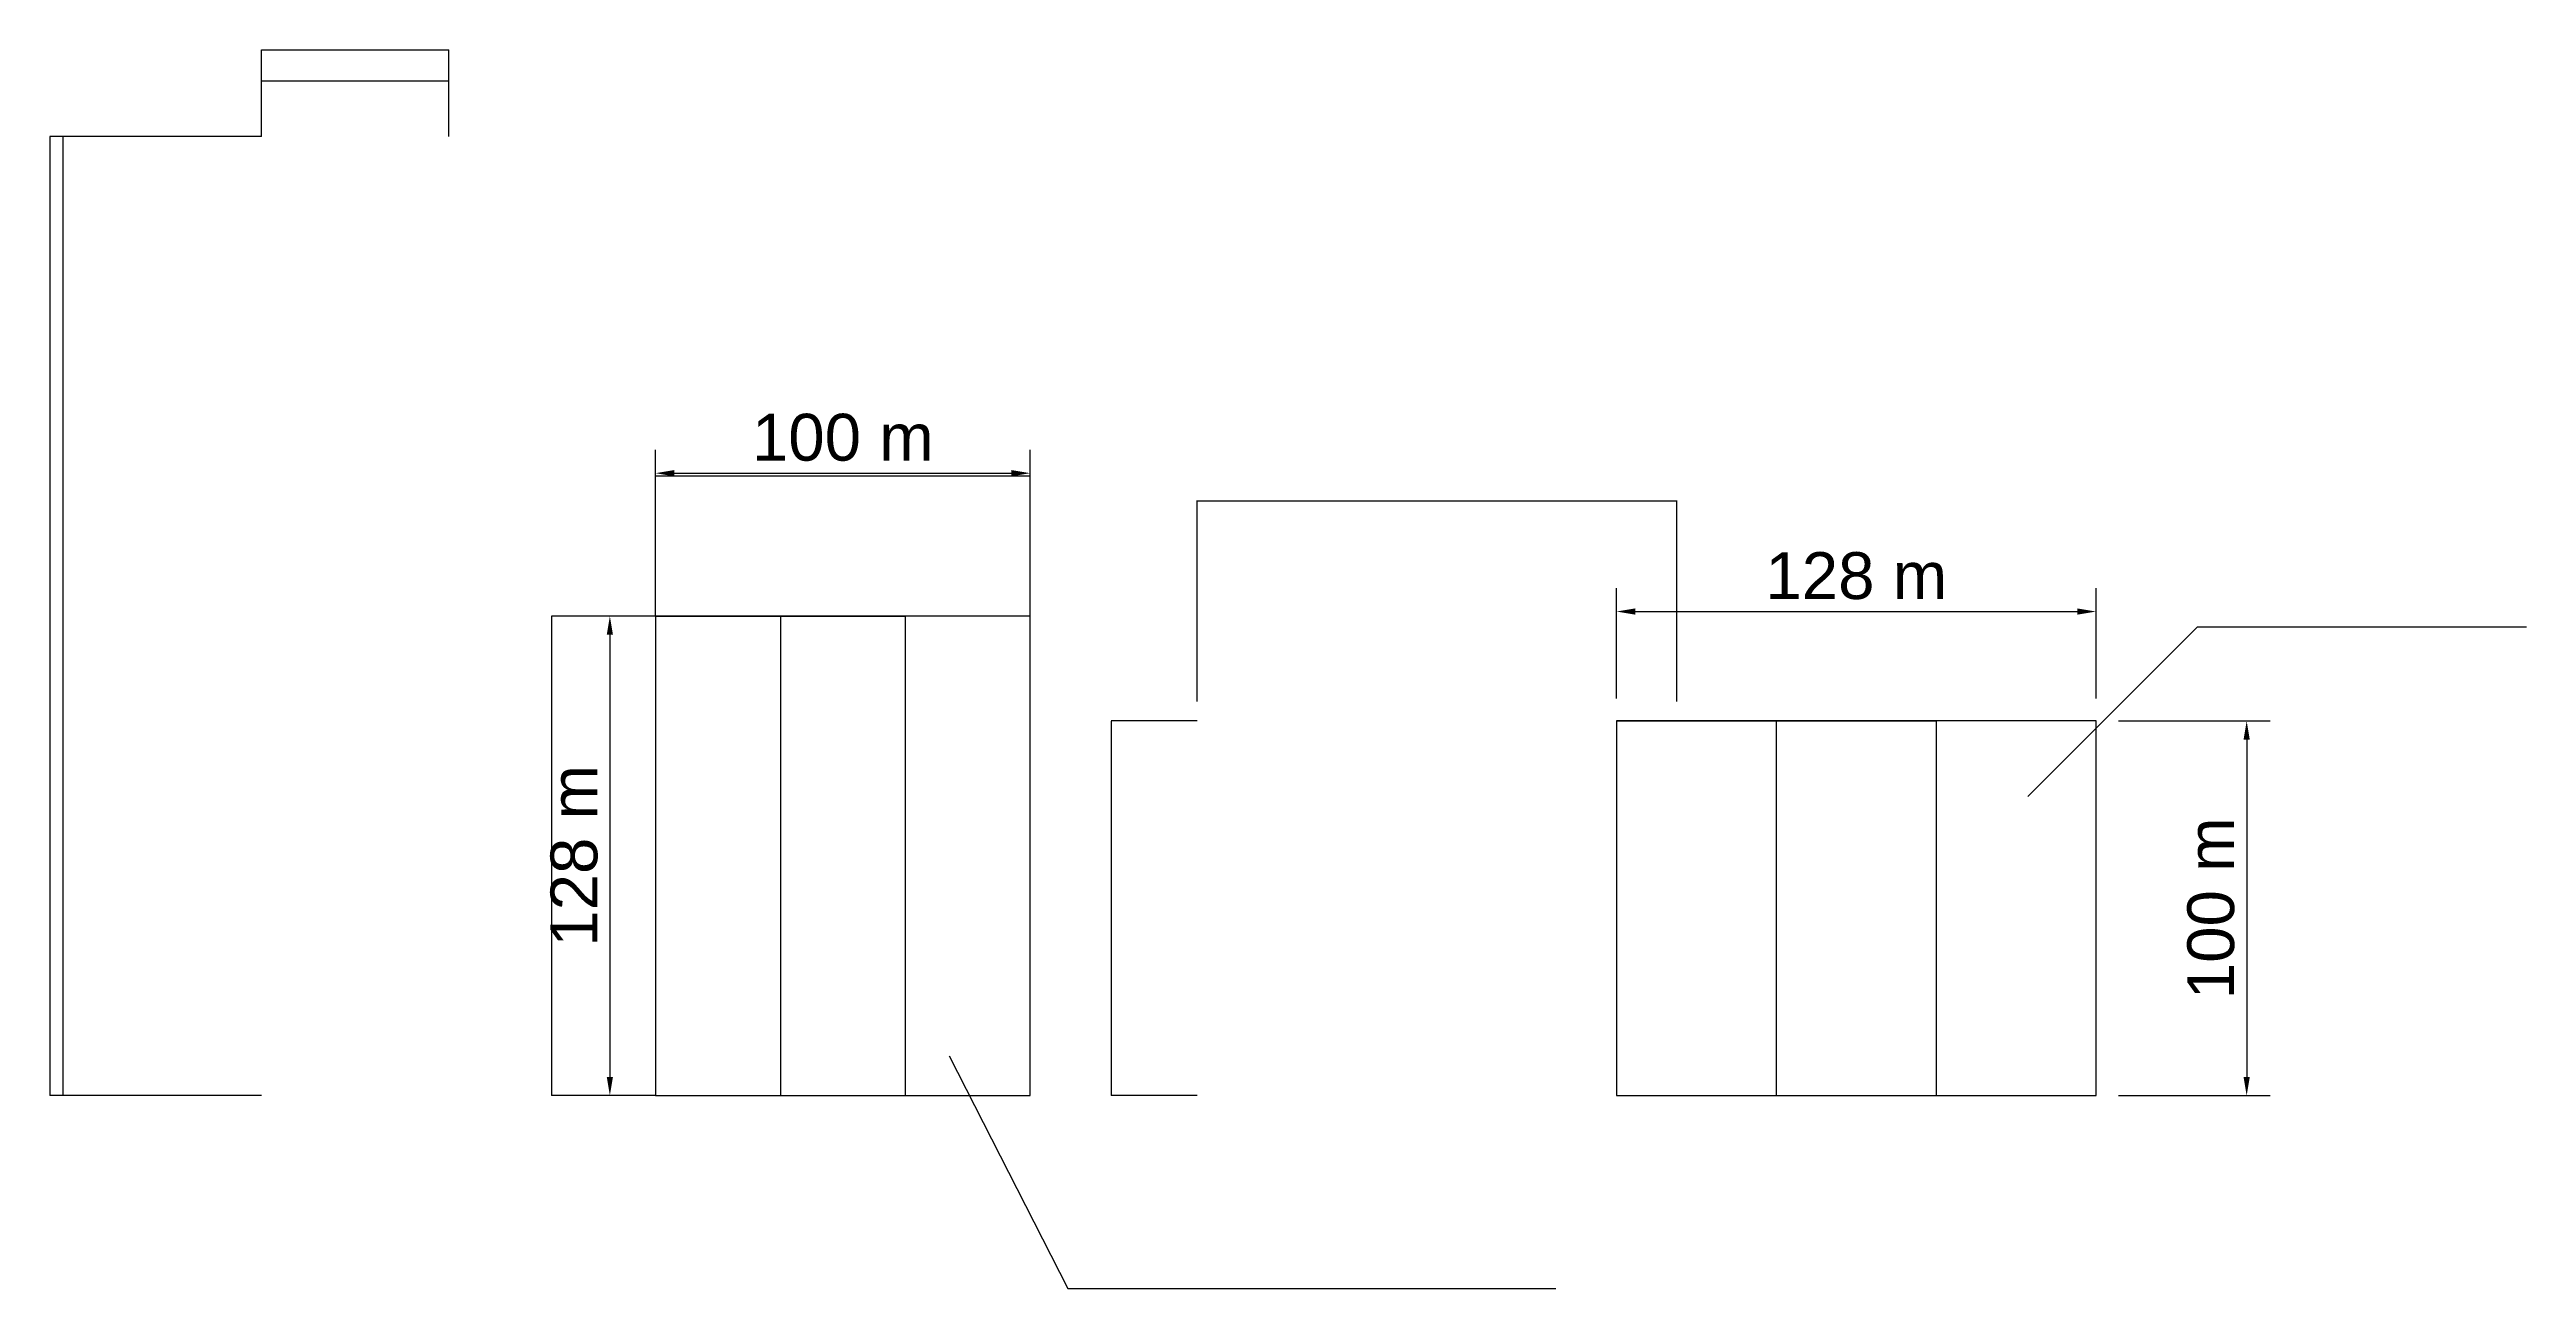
# Model space of a CAD drawing. Header units: millimetres. Extents: x 2199 to 1043600, y 1404 to 688856.
# Drawn here: x 19199 to 680282, y 358200 to 688856 of the extents above; entities that cross this region are included whole.
import ezdxf

# ---------------------------------------------------------------- set-up
doc = ezdxf.new("R2010")
doc.units = ezdxf.units.MM
doc.layers.add('Cotas', color=253, linetype='Continuous')
doc.styles.get("Standard").update_dxf_attribs({"font": 'arial.ttf'})
doc.dimstyles.new('nury_m', dxfattribs={"dimtxt": 2.5, "dimasz": 1, "dimexe": 1.25, "dimexo": 1.2, "dimtad": 1, "dimlfac": 0.001, "dimtxsty": 'Standard', "dimcen": 2.5, "dimadec": 0, "dimazin": 0, "dimtfac": 1, "dimtmove": 0, "dimatfit": 3, "dimfxl": 1, "dimarcsym": 0})

# ---------------------------------------------------------------- blocks, each defined once
blk = doc.blocks.new('*D29')
at = {"color": 0, "lineweight": -2, "transparency": 16777216}
for p, q in [((75780, 665667), (75780, 688821)), ((75788, 688811), (125772, 688811)), ((125780, 665667), (125780, 688821))]:
    blk.add_line(p, q, dxfattribs=at)
at = {"color": 0, "transparency": 16777216}
for points in [[(75788, 688813), (75788, 688810), (75780, 688811)], [(125772, 688813), (125772, 688810), (125780, 688811)]]:
    blk.add_solid(points, dxfattribs=at)
at = {"layer": 'Defpoints', "color": 0, "transparency": 16777216}
for p in [(125780, 688811), (75780, 665657), (125780, 665657)]:
    blk.add_point(p, dxfattribs=at)
at = {"color": 0, "transparency": 16777216, "insert": (100780, 688827), "char_height": 20, "attachment_point": 5}
blk.add_mtext('50 m', dxfattribs=at)
blk = doc.blocks.new('*D30')
at = {"color": 0, "lineweight": -2, "transparency": 16777216}
for p, q in [((75771, 665657), (19234, 665657)), ((19244, 665649), (19244, 409665)), ((75771, 409657), (19234, 409657))]:
    blk.add_line(p, q, dxfattribs=at)
at = {"color": 0, "transparency": 16777216}
for points in [[(19242, 665649), (19245, 665649), (19244, 665657)], [(19242, 409665), (19245, 409665), (19244, 409657)]]:
    blk.add_solid(points, dxfattribs=at)
at = {"layer": 'Defpoints', "color": 0, "transparency": 16777216}
for p in [(75780, 665657), (19244, 409657), (75780, 409657)]:
    blk.add_point(p, dxfattribs=at)
at = {"color": 0, "transparency": 16777216, "insert": (19228, 537657), "char_height": 20, "attachment_point": 5, "rotation": 90}
blk.add_mtext('256 m', dxfattribs=at)
blk = doc.blocks.new('*D31')
at = {"color": 0, "lineweight": -2, "transparency": 16777216}
for p, q in [((180919, 537667), (180919, 575135)), ((180927, 575125), (280911, 575125)), ((280919, 537667), (280919, 575135))]:
    blk.add_line(p, q, dxfattribs=at)
at = {"color": 0, "transparency": 16777216}
for points in [[(180927, 575126), (180927, 575123), (180919, 575125)], [(280911, 575126), (280911, 575123), (280919, 575125)]]:
    blk.add_solid(points, dxfattribs=at)
at = {"layer": 'Defpoints', "color": 0, "transparency": 16777216}
for p in [(280919, 575125), (180919, 537657), (280919, 537657)]:
    blk.add_point(p, dxfattribs=at)
at = {"color": 0, "transparency": 16777216, "insert": (230919, 575140), "char_height": 20, "attachment_point": 5}
blk.add_mtext('100 m', dxfattribs=at)
blk = doc.blocks.new('*D32')
at = {"color": 0, "lineweight": -2, "transparency": 16777216}
for p, q in [((180910, 537657), (153167, 537657)), ((153177, 537649), (153177, 409665)), ((180910, 409657), (153167, 409657))]:
    blk.add_line(p, q, dxfattribs=at)
at = {"color": 0, "transparency": 16777216}
for points in [[(153175, 537649), (153178, 537649), (153177, 537657)], [(153175, 409665), (153178, 409665), (153177, 409657)]]:
    blk.add_solid(points, dxfattribs=at)
at = {"layer": 'Defpoints', "color": 0, "transparency": 16777216}
for p in [(180919, 537657), (153177, 409657), (180919, 409657)]:
    blk.add_point(p, dxfattribs=at)
at = {"color": 0, "transparency": 16777216, "insert": (153161, 473657), "char_height": 20, "attachment_point": 5, "rotation": 90}
blk.add_mtext('128 m', dxfattribs=at)
blk = doc.blocks.new('*D33')
at = {"color": 0, "lineweight": -2, "transparency": 16777216}
for p, q in [((325498, 514850), (325498, 568459)), ((325506, 568449), (453490, 568449)), ((453498, 514850), (453498, 568459))]:
    blk.add_line(p, q, dxfattribs=at)
at = {"color": 0, "transparency": 16777216}
for points in [[(325506, 568450), (325506, 568447), (325498, 568449)], [(453490, 568450), (453490, 568447), (453498, 568449)]]:
    blk.add_solid(points, dxfattribs=at)
at = {"layer": 'Defpoints', "color": 0, "transparency": 16777216}
for p in [(453498, 568449), (325498, 514840), (453498, 514840)]:
    blk.add_point(p, dxfattribs=at)
at = {"color": 0, "transparency": 16777216, "insert": (389498, 568464), "char_height": 20, "attachment_point": 5}
blk.add_mtext('128 m', dxfattribs=at)
blk = doc.blocks.new('*D34')
at = {"color": 0, "lineweight": -2, "transparency": 16777216}
for p, q in [((325488, 509657), (302514, 509657)), ((302524, 509649), (302524, 409665)), ((325488, 409657), (302514, 409657))]:
    blk.add_line(p, q, dxfattribs=at)
at = {"color": 0, "transparency": 16777216}
for points in [[(302523, 509649), (302525, 509649), (302524, 509657)], [(302523, 409665), (302525, 409665), (302524, 409657)]]:
    blk.add_solid(points, dxfattribs=at)
at = {"layer": 'Defpoints', "color": 0, "transparency": 16777216}
for p in [(325498, 509657), (302524, 409657), (325498, 409657)]:
    blk.add_point(p, dxfattribs=at)
at = {"color": 0, "transparency": 16777216, "insert": (302509, 459657), "char_height": 20, "attachment_point": 5, "rotation": 90}
blk.add_mtext('100 m', dxfattribs=at)
blk = doc.blocks.new('*D39')
at = {"color": 0, "lineweight": -2, "transparency": 16777216}
for p, q in [((75780, 665659), (75780, 680540)), ((75781, 680538), (125779, 680538)), ((125780, 665659), (125780, 680540))]:
    blk.add_line(p, q, dxfattribs=at)
at = {"color": 0, "transparency": 16777216}
for points in [[(75781, 680539), (75781, 680538), (75780, 680538)], [(125779, 680539), (125779, 680538), (125780, 680538)]]:
    blk.add_solid(points, dxfattribs=at)
at = {"layer": 'Defpoints', "color": 0, "transparency": 16777216}
for p in [(125780, 680538), (75780, 665657), (125780, 665657)]:
    blk.add_point(p, dxfattribs=at)
at = {"color": 0, "transparency": 16777216, "insert": (100780, 680540), "char_height": 2.5, "attachment_point": 5}
blk.add_mtext('50 m', dxfattribs=at)
blk = doc.blocks.new('*D40')
at = {"color": 0, "lineweight": -2, "transparency": 16777216}
for p, q in [((75779, 665657), (22730, 665657)), ((22731, 665656), (22731, 409658)), ((75779, 409657), (22730, 409657))]:
    blk.add_line(p, q, dxfattribs=at)
at = {"color": 0, "transparency": 16777216}
for points in [[(22731, 665656), (22731, 665656), (22731, 665657)], [(22731, 409658), (22731, 409658), (22731, 409657)]]:
    blk.add_solid(points, dxfattribs=at)
at = {"layer": 'Defpoints', "color": 0, "transparency": 16777216}
for p in [(75780, 665657), (22731, 409657), (75780, 409657)]:
    blk.add_point(p, dxfattribs=at)
at = {"color": 0, "transparency": 16777216, "insert": (22729, 537657), "char_height": 2.5, "attachment_point": 5, "rotation": 90}
blk.add_mtext('256 m', dxfattribs=at)
blk = doc.blocks.new('*D44')
at = {"layer": 'Cotas', "color": 0, "lineweight": -2, "transparency": 16777216}
for p, q in [((180919, 543657), (180919, 582038)), ((280919, 543657), (280919, 582038)), ((185919, 575788), (275919, 575788))]:
    blk.add_line(p, q, dxfattribs=at)
at = {"layer": 'Cotas', "color": 0, "transparency": 16777216}
for points in [[(185919, 576621), (185919, 574955), (180919, 575788)], [(275919, 576621), (275919, 574955), (280919, 575788)]]:
    blk.add_solid(points, dxfattribs=at)
at = {"layer": 'Defpoints', "color": 0, "transparency": 16777216}
for p in [(280919, 575788), (180919, 537657), (280919, 537657)]:
    blk.add_point(p, dxfattribs=at)
at = {"layer": 'Cotas', "color": 0, "transparency": 16777216, "insert": (230919, 585295), "char_height": 12500, "attachment_point": 5}
blk.add_mtext('100 m', dxfattribs=at)
blk = doc.blocks.new('*D45')
at = {"layer": 'Cotas', "color": 0, "lineweight": -2, "transparency": 16777216}
for p, q in [((174919, 537657), (162497, 537657)), ((168747, 532657), (168747, 414657)), ((174919, 409657), (162497, 409657))]:
    blk.add_line(p, q, dxfattribs=at)
at = {"layer": 'Cotas', "color": 0, "transparency": 16777216}
for points in [[(167914, 532657), (169580, 532657), (168747, 537657)], [(167914, 414657), (169580, 414657), (168747, 409657)]]:
    blk.add_solid(points, dxfattribs=at)
at = {"layer": 'Defpoints', "color": 0, "transparency": 16777216}
for p in [(180919, 537657), (168747, 409657), (180919, 409657)]:
    blk.add_point(p, dxfattribs=at)
at = {"layer": 'Cotas', "color": 0, "transparency": 16777216, "insert": (159240, 473657), "char_height": 12500, "attachment_point": 5, "rotation": 90}
blk.add_mtext('128 m', dxfattribs=at)
blk = doc.blocks.new('*D49')
at = {"layer": 'Cotas', "color": 0, "lineweight": -2, "transparency": 16777216}
for p, q in [((437408, 515657), (437408, 545112)), ((565408, 515657), (565408, 545112)), ((442408, 538862), (560408, 538862))]:
    blk.add_line(p, q, dxfattribs=at)
at = {"layer": 'Cotas', "color": 0, "transparency": 16777216}
for points in [[(442408, 539695), (442408, 538029), (437408, 538862)], [(560408, 539695), (560408, 538029), (565408, 538862)]]:
    blk.add_solid(points, dxfattribs=at)
at = {"layer": 'Defpoints', "color": 0, "transparency": 16777216}
for p in [(565408, 538862), (437408, 509657), (565408, 509657)]:
    blk.add_point(p, dxfattribs=at)
at = {"layer": 'Cotas', "color": 0, "transparency": 16777216, "insert": (501408, 548369), "char_height": 12500, "attachment_point": 5}
blk.add_mtext('128 m', dxfattribs=at)
blk = doc.blocks.new('*D50')
at = {"layer": 'Cotas', "color": 0, "lineweight": -2, "transparency": 16777216}
for p, q in [((571408, 509657), (611859, 509657)), ((605609, 504657), (605609, 414657)), ((571408, 409657), (611859, 409657))]:
    blk.add_line(p, q, dxfattribs=at)
at = {"layer": 'Cotas', "color": 0, "transparency": 16777216}
for points in [[(604776, 504657), (606443, 504657), (605609, 509657)], [(604776, 414657), (606443, 414657), (605609, 409657)]]:
    blk.add_solid(points, dxfattribs=at)
at = {"layer": 'Defpoints', "color": 0, "transparency": 16777216}
for p in [(565408, 509657), (565408, 409657), (605609, 409657)]:
    blk.add_point(p, dxfattribs=at)
at = {"layer": 'Cotas', "color": 0, "transparency": 16777216, "insert": (596102, 459657), "char_height": 12500, "attachment_point": 5, "rotation": 90}
blk.add_mtext('100 m', dxfattribs=at)

msp = doc.modelspace()

# ---------------------------------------------------------------- linework, layer by layer
at = {"ltscale": 1000}
for p, q in [((180919.479, 537657.309), (214249.479, 537657.309)), ((214249.479, 537657.309), (214249.479, 409657.309)), ((214249.479, 537657.309), (247579.479, 537657.309)), ((247579.479, 537657.309), (247579.479, 409657.309))]:
    msp.add_line(p, q, dxfattribs=at)
for p, q in [((437408.467, 509657.309), (480068.467, 509657.309)), ((480068.467, 509657.309), (480068.467, 409657.309)), ((480068.467, 509657.309), (522728.467, 509657.309)), ((522728.467, 509657.309), (522728.467, 409657.309))]:
    msp.add_line(p, q)
msp.add_lwpolyline([(180919.479, 409657.309), (280919.479, 409657.309), (280919.479, 537657.309), (180919.479, 537657.309)], close=True, dxfattribs=at)
msp.add_lwpolyline([(437408.467, 409657.309), (565408.467, 409657.309), (565408.467, 509657.309), (437408.467, 509657.309)], close=True)
at = {"layer": 'Cotas'}
for points in [[(547175.259, 489469.473), (592502.693, 534765.863), (680281.655, 534765.863)], [(259312.27, 420299.899), (291003.433, 358199.626), (421194.162, 358199.626)]]:
    msp.add_lwpolyline(points, dxfattribs=at)

# ---------------------------------------------------------------- dimensions: what is measured, and where the dimension line sits
for base, p1, p2, picture, middle in [((125780.474, 688811.448), (75780.474, 665657.309), (125780.474, 665657.309), '*D29', (100780.474, 688826.66)), ((125780.474, 680538.439), (75780.474, 665657.309), (125780.474, 665657.309), '*D39', (100780.474, 680540.34)), ((280919.479, 575124.568), (180919.479, 537657.309), (280919.479, 537657.309), '*D31', (230919.479, 575139.78)), ((453498.074, 568448.51), (325498.074, 514840.159), (453498.074, 514840.159), '*D33', (389498.074, 568463.721))]:
    dim = msp.add_linear_dim(base=base, p1=p1, p2=p2, dimstyle='nury_m', override={"dimpost": ' m'})
    dim.commit()
    dim.dimension.update_dxf_attribs({"geometry": picture, "text_midpoint": middle})
for base, p1, p2, picture, middle in [((19243.538, 409657.309), (75780.474, 665657.309), (75780.474, 409657.309), '*D30', (19228.327, 537657.309)), ((22730.88, 409657.309), (75780.474, 665657.309), (75780.474, 409657.309), '*D40', (22728.978, 537657.309)), ((153176.6, 409657.309), (180919.479, 537657.309), (180919.479, 409657.309), '*D32', (153161.388, 473657.309)), ((302524.104, 409657.309), (325498.074, 509657.309), (325498.074, 409657.309), '*D34', (302508.892, 459657.309))]:
    dim = msp.add_linear_dim(base=base, p1=p1, p2=p2, angle=90, dimstyle='nury_m', override={"dimpost": ' m'})
    dim.commit()
    dim.dimension.update_dxf_attribs({"geometry": picture, "text_midpoint": middle})
dim = msp.add_linear_dim(base=(280919.479, 575788.132), p1=(180919.479, 537657.309), p2=(280919.479, 537657.309), dimstyle='nury_m', override={"dimpost": ' m'}, dxfattribs=at)
dim.commit()
dim.dimension.update_dxf_attribs({"geometry": '*D44', "text_midpoint": (230919.479, 575788.132), "dimtype": 160})
dim = msp.add_linear_dim(base=(565408.467, 538861.876), p1=(437408.467, 509657.309), p2=(565408.467, 509657.309), dimstyle='nury_m', override={"dimpost": ' m'}, dxfattribs=at)
dim.commit()
dim.dimension.update_dxf_attribs({"geometry": '*D49', "text_midpoint": (501408.467, 548369.039)})
for base, p1, p2, picture, middle in [((168747.148, 409657.309), (180919.479, 537657.309), (180919.479, 409657.309), '*D45', (159239.985, 473657.309)), ((605609.41, 409657.309), (565408.467, 509657.309), (565408.467, 409657.309), '*D50', (596102.248, 459657.309))]:
    dim = msp.add_linear_dim(base=base, p1=p1, p2=p2, angle=90, dimstyle='nury_m', override={"dimpost": ' m'}, dxfattribs=at)
    dim.commit()
    dim.dimension.update_dxf_attribs({"geometry": picture, "text_midpoint": middle})

doc.saveas('drawing.dxf')
